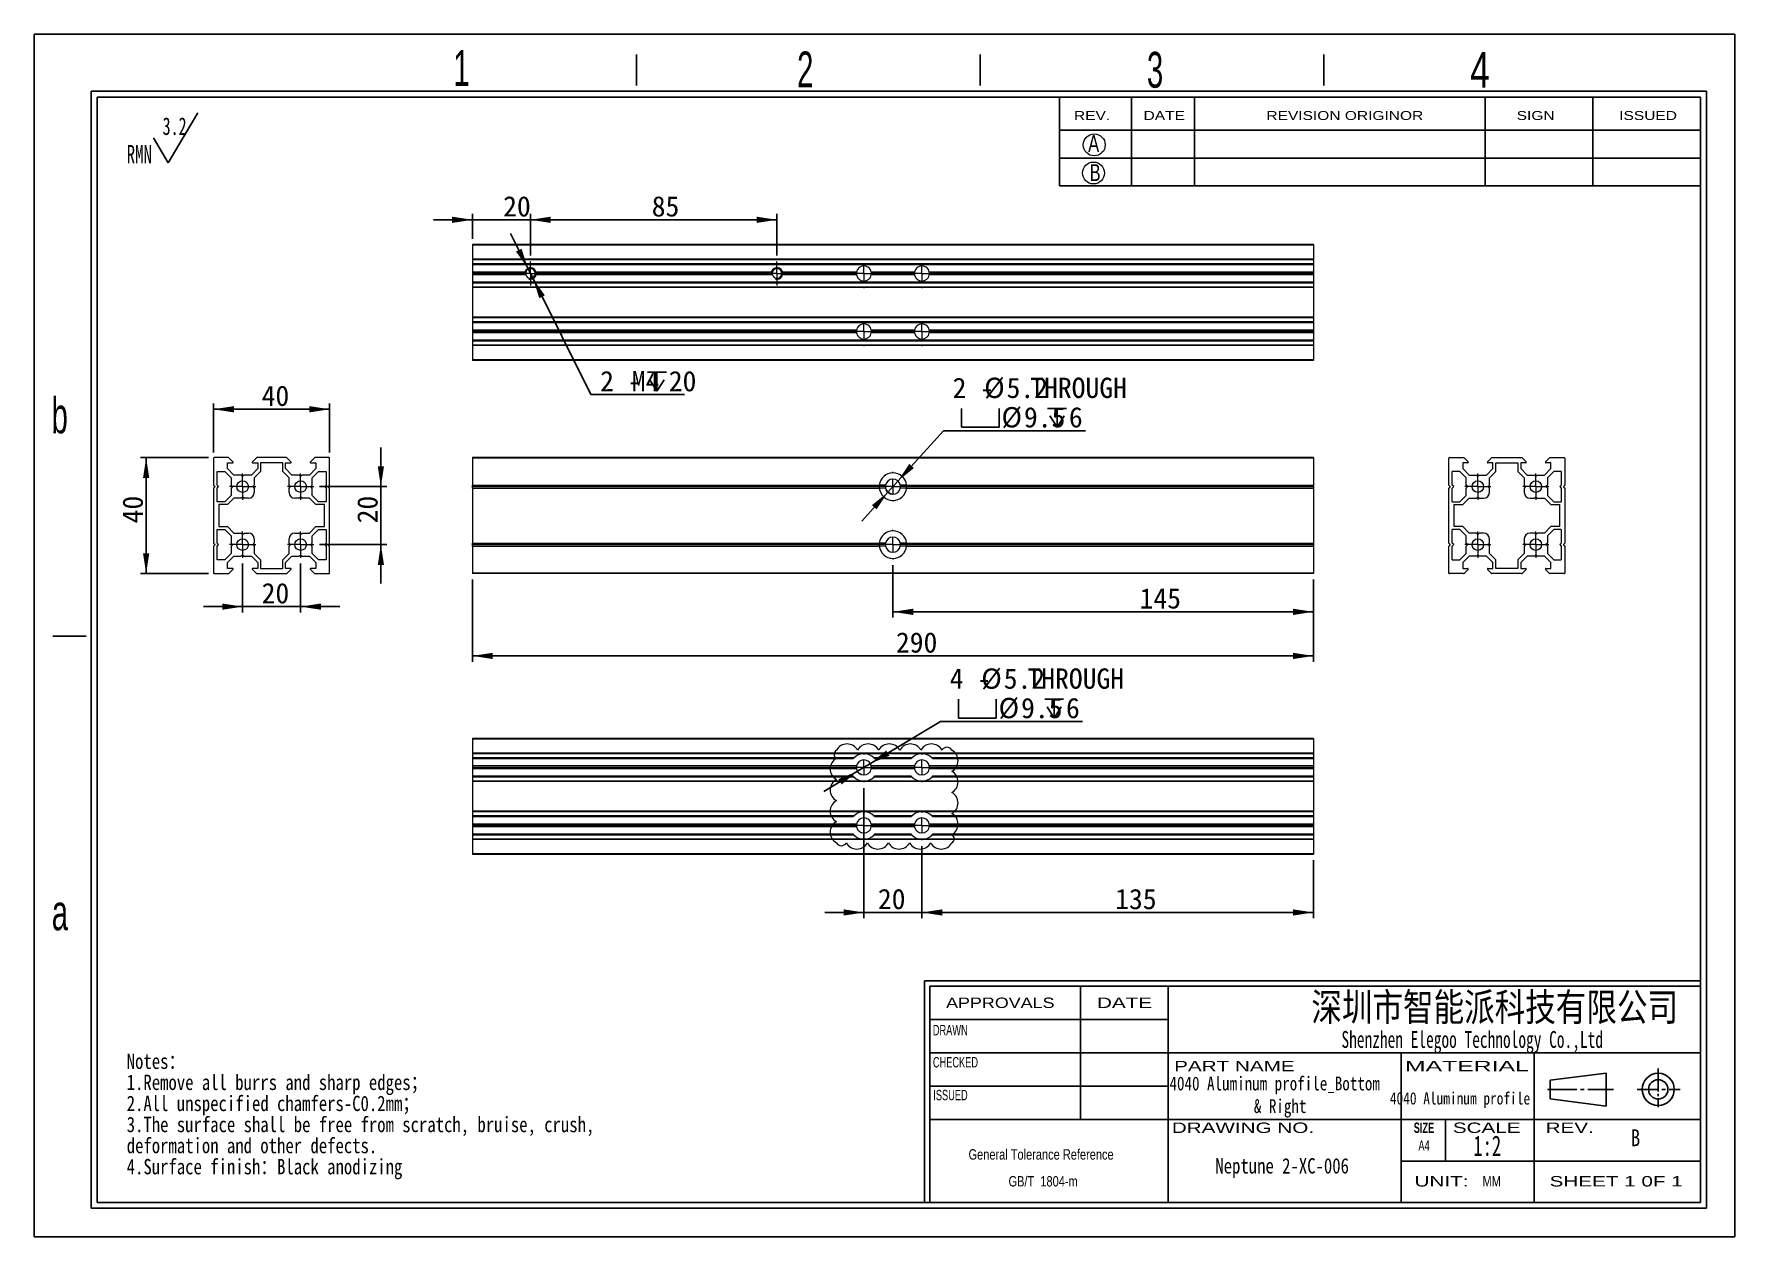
# Model space of a CAD drawing. Header units: millimetres. Extents: x 4 to 590, y 3 to 417.
import ezdxf

# ---------------------------------------------------------------- set-up
doc = ezdxf.new("R2010")
doc.units = ezdxf.units.MM
doc.header["$LTSCALE"] = 2
doc.linetypes.add('CENTER', pattern=[10.16, 6.35, -1.27, 1.27, -1.27])
doc.layers.add('DIM', color=5, linetype='Continuous')
doc.layers.add('SLD-0', color=179, linetype='Continuous')
doc.layers.add('中心线', color=1, linetype='CENTER', lineweight=15)
doc.styles.add('SLDTEXTSTYLE0', font='SIMSUN.TTC', dxfattribs={"width": 0.67})
doc.styles.add('SLDTEXTSTYLE1', font='SIMSUN.TTC', dxfattribs={"width": 0.8})
doc.styles.add('SLDTEXTSTYLE10', font='ARIAL.TTF', dxfattribs={"width": 1.2324})
doc.styles.add('SLDTEXTSTYLE11', font='ARIAL.TTF', dxfattribs={"width": 1.7064})
doc.styles.add('SLDTEXTSTYLE12', font='SIMSUN.TTC', dxfattribs={"width": 0.8, "bigfont": 'bigfont'})
doc.styles.add('SLDTEXTSTYLE13', font='SIMKAI.TTF', dxfattribs={"width": 0.67})
doc.styles.add('SLDTEXTSTYLE14', font='SIMSUN.TTC')
doc.styles.add('SLDTEXTSTYLE2', font='SIMSUN.TTC', dxfattribs={"width": 0.8, "bigfont": 'bigfont'})
doc.styles.add('SLDTEXTSTYLE3', font='SIMSUN.TTC', dxfattribs={"width": 0.8})
doc.styles.add('SLDTEXTSTYLE4', font='ARIAL.TTF', dxfattribs={"width": 0.63516})
doc.styles.add('SLDTEXTSTYLE5', font='GOTHIC.TTF', dxfattribs={"width": 0.7304})
doc.styles.add('SLDTEXTSTYLE6', font='GOTHIC.TTF', dxfattribs={"width": 0.61171})
doc.styles.add('SLDTEXTSTYLE7', font='ARIALBD.TTF', dxfattribs={"width": 0.63516})
doc.styles.add('SLDTEXTSTYLE8', font='ARIAL.TTF', dxfattribs={"width": 1.422})
doc.styles.add('SLDTEXTSTYLE9', font='ARIAL.TTF', dxfattribs={"width": 0.7584})
doc.dimstyles.new('SLDDIMSTYLE0', dxfattribs={"dimtxt": 7, "dimasz": 7, "dimexe": 0, "dimexo": 0.0625, "dimgap": 1.75, "dimtad": 2, "dimrnd": 1e-09, "dimzin": 12, "dimdsep": 46, "dimtxsty": 'SLDTEXTSTYLE0', "dimsah": 1, "dimcen": 0.09, "dimadec": 0, "dimazin": 3, "dimtfac": 1, "dimtofl": 0, "dimtmove": 0, "dimatfit": 3, "dimfxl": 0, "dimfrac": 2, "dimtolj": 1, "dimtzin": 12, "dimarcsym": 0})
doc.dimstyles.new('SLDDIMSTYLE1', dxfattribs={"dimtxt": 7, "dimasz": 7, "dimexe": 0, "dimexo": 0.0625, "dimgap": 1.75, "dimtad": 2, "dimrnd": 1e-09, "dimzin": 12, "dimdsep": 46, "dimtxsty": 'SLDTEXTSTYLE0', "dimsah": 1, "dimcen": 0.09, "dimadec": 0, "dimazin": 3, "dimtfac": 1, "dimtmove": 0, "dimatfit": 0, "dimfxl": 0, "dimfrac": 2, "dimtolj": 1, "dimtzin": 12, "dimarcsym": 0})
doc.dimstyles.new('SLDDIMSTYLE2', dxfattribs={"dimtxt": 7, "dimasz": 7, "dimexe": 0, "dimexo": 0.0625, "dimgap": 1.75, "dimtad": 0, "dimtih": 1, "dimtoh": 1, "dimrnd": 1e-09, "dimzin": 12, "dimdsep": 46, "dimtxsty": 'SLDTEXTSTYLE0', "dimsah": 1, "dimcen": 0, "dimadec": 0, "dimazin": 3, "dimtfac": 1, "dimtmove": 0, "dimatfit": 3, "dimfxl": 0, "dimfrac": 2, "dimtolj": 1, "dimtzin": 12, "dimarcsym": 0})

msp = doc.modelspace()

# ---------------------------------------------------------------- texts
at = {"color": 7, "linetype": 'Continuous', "lineweight": 0, "insert": (500.005, 37.545), "char_height": 7, "attachment_point": 1, "style": 'SLDTEXTSTYLE0'}
msp.add_mtext('1:2', dxfattribs=at)
at = {"layer": 'SLD-0'}
for s, insert, char_height, attachment_point, style in [('1', (148.222, 411.798), 12.344, 1, 'SLDTEXTSTYLE6'), ('2', (266.776, 411.31), 12.344, 1, 'SLDTEXTSTYLE6'), ('3', (387.413, 411.186), 12.344, 1, 'SLDTEXTSTYLE6'), ('4', (498.881, 411.174), 12.344, 1, 'SLDTEXTSTYLE5'), ('A', (367.156, 382.504), 5.807, 1, 'SLDTEXTSTYLE5'), ('B', (367.664, 372.474), 5.807, 1, 'SLDTEXTSTYLE5'), ('b', (9.669, 292.039), 12.344, 1, 'SLDTEXTSTYLE6'), ('a', (9.76, 120.702), 12.344, 1, 'SLDTEXTSTYLE6'), ('\\M+1905B圳\\M+18E73\\M+19271\\M+1945C\\M+19468\\M+189C8\\M+18B5A\\M+1974C\\M+18CC0\\M+18CF6\\M+18E69', (507.351, 86.675), 9.65616, 2, 'SLDTEXTSTYLE12'), ('4040 Aluminum profile', (495.385, 52.497), 4.23333, 2, 'SLDTEXTSTYLE1'), ('B', (554.357, 39.707), 5.821, 1, 'SLDTEXTSTYLE3'), ('Neptune 2-XC-006', (434.049, 29.764), 5.29167, 2, 'SLDTEXTSTYLE1')]:
    msp.add_mtext(s, dxfattribs=dict(at, insert=insert, char_height=char_height, attachment_point=attachment_point, style=style))
at = {"layer": 'SLD-0', "color": 179}
for s, insert, char_height, attachment_point, style in [('REV.', (362.258, 390.8), 3.1073, 1, 'SLDTEXTSTYLE10'), ('DATE', (386.253, 390.8), 3.1073, 1, 'SLDTEXTSTYLE10'), ('REVISION ORIGINOR', (428.616, 390.8), 3.10727, 1, 'SLDTEXTSTYLE10'), ('SIGN', (514.933, 390.8), 3.1073, 1, 'SLDTEXTSTYLE10'), ('ISSUED', (550.296, 390.8), 3.1073, 1, 'SLDTEXTSTYLE10'), ('APPROVALS', (336.853, 85.125), 3.5853, 2, 'SLDTEXTSTYLE10'), ('DATE', (379.699, 85.125), 3.5853, 2, 'SLDTEXTSTYLE8'), ('DRAWN', (319.607, 75.706), 3.5853, 2, 'SLDTEXTSTYLE4'), ('Shenzhen Elegoo Technology Co.,Ltd', (499.597, 73.599), 5.82083, 2, 'SLDTEXTSTYLE13'), ('CHECKED', (321.391, 64.629), 3.5853, 2, 'SLDTEXTSTYLE4'), ('PART NAME', (417.588, 63.291), 3.5853, 2, 'SLDTEXTSTYLE8'), ('MATERIAL', (497.76, 63.291), 3.5853, 2, 'SLDTEXTSTYLE11'), ('ISSUED', (319.674, 53.309), 3.5853, 2, 'SLDTEXTSTYLE4'), ('DRAWING NO.', (420.536, 42.043), 3.58531, 2, 'SLDTEXTSTYLE8'), ('SIZE', (482.958, 42.043), 3.5853, 2, 'SLDTEXTSTYLE7'), ('SCALE', (504.578, 42.043), 3.5853, 2, 'SLDTEXTSTYLE8'), ('REV.', (533.22, 42.043), 3.5853, 2, 'SLDTEXTSTYLE8'), ('A4', (482.98, 35.906), 3.5853, 2, 'SLDTEXTSTYLE4'), ('UNIT:', (488.997, 23.581), 3.5853, 2, 'SLDTEXTSTYLE8'), ('MM', (506.322, 23.581), 3.5853, 2, 'SLDTEXTSTYLE9'), ('SHEET 1 0F 1', (549.24, 23.581), 3.58531, 2, 'SLDTEXTSTYLE8')]:
    msp.add_mtext(s, dxfattribs=dict(at, insert=insert, char_height=char_height, attachment_point=attachment_point, style=style))

# ---------------------------------------------------------------- blocks, each defined once
blk = doc.blocks.new('SW_NOTE_0')
at = {"layer": 'SLD-0', "color": 0}
for q in [(24.54, 18.51), (9.21, 9.85)]:
    blk.add_line((14.32, 1.19), q, dxfattribs=at)
at = {"layer": 'SLD-0', "color": 0, "attachment_point": 1, "style": 'SLDTEXTSTYLE0'}
for s, insert, char_height in [('3.2', (12.37, 16.9), 6.063), ('RMN', (0, 7.39), 6.35)]:
    blk.add_mtext(s, dxfattribs=dict(at, insert=insert, char_height=char_height))
blk = doc.blocks.new('SW_NOTE_1')
at = {"layer": 'SLD-0', "color": 0, "attachment_point": 2, "style": 'SLDTEXTSTYLE1'}
for s, insert, char_height in [('4040 Aluminum profile_Bottom ', (32.8, 5.54), 4.7625), ('& Right', (34.68, -2.27), 4.762)]:
    blk.add_mtext(s, dxfattribs=dict(at, insert=insert, char_height=char_height))
blk = doc.blocks.new('SW_NOTE_2')
at = {"layer": 'SLD-0', "color": 0, "char_height": 5.2917, "attachment_point": 1}
for s, insert, style in [('Notes\\M+18146', (0, 6.16), 'SLDTEXTSTYLE2'), ('1.Remove all burrs and sharp edges\\M+18147', (0, -1.11), 'SLDTEXTSTYLE2'), ('2.All unspecified chamfers-C0.2mm\\M+18147', (0, -8.37), 'SLDTEXTSTYLE2'), ('3.The surface shall be free from scratch, bruise, crush, ', (0, -15.64), 'SLDTEXTSTYLE3'), ('deformation and other defects.', (0, -22.9), 'SLDTEXTSTYLE3'), ('4.Surface finish\\M+18146Black anodizing', (0, -30.17), 'SLDTEXTSTYLE2')]:
    blk.add_mtext(s, dxfattribs=dict(at, insert=insert, style=style))
blk = doc.blocks.new('SW_NOTE_3')
at = {"layer": 'SLD-0', "color": 0, "char_height": 3.5853, "attachment_point": 2, "style": 'SLDTEXTSTYLE9'}
for s, insert in [('General Tolerance Reference ', (26.04, 4.62)), (' GB/T  1804-m', (26.22, -4.64))]:
    blk.add_mtext(s, dxfattribs=dict(at, insert=insert))
blk = doc.blocks.new('_D')
at = {"layer": 'DIM'}
for p, q in [((309.82, 137.37), (309.82, 112.47)), ((444.82, 132.47), (444.82, 112.47)), ((309.82, 114.47), (444.82, 114.47))]:
    blk.add_line(p, q, dxfattribs=at)
for points in [[(309.82, 114.47), (316.82, 113.4), (316.82, 115.55)], [(444.82, 114.47), (437.82, 115.55), (437.82, 113.4)]]:
    blk.add_solid(points, dxfattribs=at)
at = {"layer": 'DIM', "insert": (376.47, 122.62), "char_height": 7, "attachment_point": 1, "style": 'SLDTEXTSTYLE14'}
blk.add_mtext('135', dxfattribs=at)
blk = doc.blocks.new('_D_1')
at = {"layer": 'DIM'}
for p, q in [((289.82, 157.37), (289.82, 112.47)), ((309.82, 137.37), (309.82, 112.47)), ((289.82, 114.47), (276.36, 114.47)), ((289.82, 114.47), (309.82, 114.47)), ((309.82, 114.47), (323.28, 114.47))]:
    blk.add_line(p, q, dxfattribs=at)
for points in [[(289.82, 114.47), (282.82, 115.55), (282.82, 113.4)], [(309.82, 114.47), (316.82, 113.4), (316.82, 115.55)]]:
    blk.add_solid(points, dxfattribs=at)
at = {"layer": 'DIM', "insert": (294.64, 122.62), "char_height": 7, "attachment_point": 1, "style": 'SLDTEXTSTYLE14'}
blk.add_mtext('20', dxfattribs=at)
blk = doc.blocks.new('SW_SYMBOL_HOLE_SPOT')
at = {"layer": 'DIM', "color": 0}
for p, q in [((0, 1750), (0, 150)), ((3200, 150), (3200, 1750)), ((0, 150), (3200, 150))]:
    blk.add_line(p, q, dxfattribs=at)
blk = doc.blocks.new('SW_SYMBOL_HOLE_DEPTH')
at = {"layer": 'DIM', "color": 0}
for p, q in [((0, 1750), (1600, 1750)), ((800, 1750), (800, 150)), ((200, 1110), (800, 150)), ((1400, 1110), (800, 150))]:
    blk.add_line(p, q, dxfattribs=at)
blk = doc.blocks.new('_D_2')
at = {"layer": 'DIM'}
for p, q in [((292.05, 165.81), (316.23, 180.32)), ((316.23, 180.32), (365.25, 180.32)), ((287.59, 163.14), (292.05, 165.81)), ((287.59, 163.14), (276.04, 156.21))]:
    blk.add_line(p, q, dxfattribs=at)
blk.add_arc((289.82, 164.47), 2.6, 206.4811, 248.52931, dxfattribs=at)
for points in [[(292.05, 165.81), (298.6, 168.49), (297.5, 170.34)], [(287.59, 163.14), (281.03, 160.46), (282.14, 158.61)]]:
    blk.add_solid(points, dxfattribs=at)
at = {"layer": 'DIM', "xscale": 0.004072727272727273, "yscale": 0.004072727272727273, "zscale": 0.004072727272727273}
for name, p in [('SW_SYMBOL_HOLE_SPOT', (322.42, 180.89)), ('SW_SYMBOL_HOLE_DEPTH', (352.18, 180.89))]:
    blk.add_blockref(name, p, dxfattribs=at)
at = {"layer": 'DIM', "char_height": 7, "attachment_point": 1, "style": 'SLDTEXTSTYLE14'}
for s, insert in [('4 - ', (319.4, 198.61)), ('%%c', (330.29, 198.61)), ('5.2', (338.03, 198.61)), ('THROUGH', (346.2, 198.61)), ('%%c', (336.27, 188.46)), ('9.5', (344.01, 188.46)), ('6', (359.51, 188.46))]:
    blk.add_mtext(s, dxfattribs=dict(at, insert=insert))
blk = doc.blocks.new('SW_CENTERMARKSYMBOL_0')
at = {"layer": '中心线', "color": 0}
for p, q in [((-5, 0), (-5.1, 0)), ((0, 0), (-2.5, 0)), ((0, 5), (0, 5.1)), ((0, 0), (0, 2.5)), ((0, 0), (0, -2.5)), ((0, 0), (2.5, 0)), ((5, 0), (5.1, 0)), ((0, -5), (0, -5.1))]:
    blk.add_line(p, q, dxfattribs=at)
blk = doc.blocks.new('SW_CENTERMARKSYMBOL_1')
at = {"layer": '中心线', "color": 0}
for p, q in [((-5, 0), (-5.1, 0)), ((0, 0), (-2.5, 0)), ((0, 5), (0, 5.1)), ((0, 0), (0, 2.5)), ((0, 0), (0, -2.5)), ((0, 0), (2.5, 0)), ((5, 0), (5.1, 0)), ((0, -5), (0, -5.1))]:
    blk.add_line(p, q, dxfattribs=at)
blk = doc.blocks.new('SW_CENTERMARKSYMBOL_2')
at = {"layer": '中心线', "color": 0}
for p, q in [((-5, 0), (-5.1, 0)), ((0, 0), (-2.5, 0)), ((0, 5), (0, 5.1)), ((0, 0), (0, 2.5)), ((0, 0), (0, -2.5)), ((0, 0), (2.5, 0)), ((5, 0), (5.1, 0)), ((0, -5), (0, -5.1))]:
    blk.add_line(p, q, dxfattribs=at)
blk = doc.blocks.new('SW_CENTERMARKSYMBOL_3')
at = {"layer": '中心线', "color": 0}
for p, q in [((-5, 0), (-5.1, 0)), ((0, 0), (-2.5, 0)), ((0, 5), (0, 5.1)), ((0, 0), (0, 2.5)), ((0, 0), (0, -2.5)), ((0, 0), (2.5, 0)), ((5, 0), (5.1, 0)), ((0, -5), (0, -5.1))]:
    blk.add_line(p, q, dxfattribs=at)
blk = doc.blocks.new('SW_REVISION_CLOUD_0')
at = {"color": 0, "linetype": 'Continuous', "lineweight": 0}
for centre, radius, start, end in [((-16.25, 13.96), 4.16, 28.95502, 151.04498), ((-8.97, 13.96), 4.16, 28.95502, 151.04498), ((-1.69, 13.96), 4.16, 28.95502, 151.04498), ((5.59, 13.96), 4.16, 28.95502, 151.04498), ((12.87, 13.96), 4.16, 28.95502, 151.04498), ((-17.88, 9.51), 4.16, 118.95502, 241.04498), ((-19.11, 14.56), 1.61, 118.95502, 241.04498), ((18.2, 15.04), 1.93, 28.95502, 151.04498), ((17.88, 12.33), 4.16, 298.95502, 61.04498), ((-17.88, 2.23), 4.16, 118.95502, 241.04498), ((17.88, 5.05), 4.16, 298.95502, 61.04498), ((17.88, -2.23), 4.16, 298.95502, 61.04498), ((-17.88, -5.05), 4.16, 118.95502, 241.04498), ((-17.88, -12.33), 4.16, 118.95502, 241.04498), ((17.88, -9.51), 4.16, 298.95502, 61.04498), ((-18.2, -15.04), 1.93, 208.95502, 331.04498), ((-12.87, -13.96), 4.16, 208.95502, 331.04498), ((-5.59, -13.96), 4.16, 208.95502, 331.04498), ((1.69, -13.96), 4.16, 208.95502, 331.04498), ((8.97, -13.96), 4.16, 208.95502, 331.04498), ((16.25, -13.96), 4.16, 208.95502, 331.04498), ((19.11, -14.56), 1.61, 298.95502, 61.04498)]:
    blk.add_arc(centre, radius, start, end, dxfattribs=at)
blk = doc.blocks.new('_D_3')
at = {"layer": 'DIM'}
for p, q in [((154.82, 229.3), (154.82, 200.93)), ((444.82, 229.3), (444.82, 200.93)), ((154.82, 202.93), (444.82, 202.93))]:
    blk.add_line(p, q, dxfattribs=at)
for points in [[(154.82, 202.93), (161.82, 201.85), (161.82, 204)], [(444.82, 202.93), (437.82, 204), (437.82, 201.85)]]:
    blk.add_solid(points, dxfattribs=at)
at = {"layer": 'DIM', "insert": (300.86, 211.07), "char_height": 7, "attachment_point": 1, "style": 'SLDTEXTSTYLE14'}
blk.add_mtext('290', dxfattribs=at)
blk = doc.blocks.new('_D_4')
at = {"layer": 'DIM'}
for p, q in [((299.82, 234.2), (299.82, 216.13)), ((444.82, 229.3), (444.82, 216.13)), ((299.82, 218.13), (444.82, 218.13))]:
    blk.add_line(p, q, dxfattribs=at)
for points in [[(299.82, 218.13), (306.82, 217.05), (306.82, 219.2)], [(444.82, 218.13), (437.82, 219.2), (437.82, 217.05)]]:
    blk.add_solid(points, dxfattribs=at)
at = {"layer": 'DIM', "insert": (384.88, 226.27), "char_height": 7, "attachment_point": 1, "style": 'SLDTEXTSTYLE14'}
blk.add_mtext('145', dxfattribs=at)
blk = doc.blocks.new('_D_5')
at = {"layer": 'DIM'}
for p, q in [((301.56, 263.23), (317.22, 280.57)), ((317.22, 280.57), (366.25, 280.57)), ((298.08, 259.37), (289.05, 249.38)), ((298.08, 259.37), (301.56, 263.23))]:
    blk.add_line(p, q, dxfattribs=at)
blk.add_arc((299.82, 261.3), 2.6, 206.4811, 265.49107, dxfattribs=at)
for points in [[(301.56, 263.23), (307.05, 267.7), (305.45, 269.14)], [(298.08, 259.37), (292.59, 254.89), (294.18, 253.45)]]:
    blk.add_solid(points, dxfattribs=at)
at = {"layer": 'DIM', "xscale": 0.004072727272727273, "yscale": 0.004072727272727273, "zscale": 0.004072727272727273}
for name, p in [('SW_SYMBOL_HOLE_SPOT', (323.42, 281.14)), ('SW_SYMBOL_HOLE_DEPTH', (353.17, 281.14))]:
    blk.add_blockref(name, p, dxfattribs=at)
at = {"layer": 'DIM', "char_height": 7, "attachment_point": 1, "style": 'SLDTEXTSTYLE14'}
for s, insert in [('%%c', (331.29, 298.86)), ('2 - ', (320.4, 298.86)), ('5.2', (339.02, 298.86)), ('THROUGH', (347.19, 298.86)), ('%%c', (337.27, 288.72)), ('9.5', (345.01, 288.72)), ('6', (360.51, 288.72))]:
    blk.add_mtext(s, dxfattribs=dict(at, insert=insert))
blk = doc.blocks.new('SW_CENTERMARKSYMBOL_4')
at = {"layer": '中心线', "color": 0}
for p, q in [((-5, 0), (-5.1, 0)), ((0, 0), (-2.5, 0)), ((0, 5), (0, 5.1)), ((0, 0), (0, 2.5)), ((0, 0), (0, -2.5)), ((0, 0), (2.5, 0)), ((5, 0), (5.1, 0)), ((0, -5), (0, -5.1))]:
    blk.add_line(p, q, dxfattribs=at)
blk = doc.blocks.new('SW_CENTERMARKSYMBOL_5')
at = {"layer": '中心线', "color": 0}
for p, q in [((-5, 0), (-5.1, 0)), ((0, 0), (-2.5, 0)), ((0, 5), (0, 5.1)), ((0, 0), (0, 2.5)), ((0, 0), (0, -2.5)), ((0, 0), (2.5, 0)), ((5, 0), (5.1, 0)), ((0, -5), (0, -5.1))]:
    blk.add_line(p, q, dxfattribs=at)
blk = doc.blocks.new('_D_6')
at = {"layer": 'DIM'}
for p, q in [((63.77, 271.3), (40.29, 271.3)), ((42.29, 271.3), (42.29, 231.3)), ((63.77, 231.3), (40.29, 231.3))]:
    blk.add_line(p, q, dxfattribs=at)
for points in [[(42.29, 271.3), (41.22, 264.3), (43.37, 264.3)], [(42.29, 231.3), (43.37, 238.3), (41.22, 238.3)]]:
    blk.add_solid(points, dxfattribs=at)
at = {"layer": 'DIM', "insert": (34.15, 248.63), "char_height": 7, "attachment_point": 1, "rotation": 90, "style": 'SLDTEXTSTYLE14'}
blk.add_mtext('40', dxfattribs=at)
blk = doc.blocks.new('_D_7')
at = {"layer": 'DIM'}
for p, q in [((65.57, 273.1), (65.57, 289.97)), ((65.57, 287.97), (105.57, 287.97)), ((105.57, 273.1), (105.57, 289.97))]:
    blk.add_line(p, q, dxfattribs=at)
for points in [[(65.57, 287.97), (72.57, 286.89), (72.57, 289.05)], [(105.57, 287.97), (98.57, 289.05), (98.57, 286.89)]]:
    blk.add_solid(points, dxfattribs=at)
at = {"layer": 'DIM', "insert": (82.12, 296.12), "char_height": 7, "attachment_point": 1, "style": 'SLDTEXTSTYLE14'}
blk.add_mtext('40', dxfattribs=at)
blk = doc.blocks.new('_D_8')
at = {"layer": 'DIM'}
for p, q in [((123.24, 261.3), (123.24, 274.76)), ((102.07, 261.3), (125.24, 261.3)), ((123.24, 261.3), (123.24, 241.3)), ((102.07, 241.3), (125.24, 241.3)), ((123.24, 241.3), (123.24, 227.84))]:
    blk.add_line(p, q, dxfattribs=at)
for points in [[(123.24, 261.3), (124.32, 268.3), (122.17, 268.3)], [(123.24, 241.3), (122.17, 234.3), (124.32, 234.3)]]:
    blk.add_solid(points, dxfattribs=at)
at = {"layer": 'DIM', "insert": (115.1, 248.63), "char_height": 7, "attachment_point": 1, "rotation": 90, "style": 'SLDTEXTSTYLE14'}
blk.add_mtext('20', dxfattribs=at)
blk = doc.blocks.new('_D_9')
at = {"layer": 'DIM'}
for p, q in [((75.57, 234.8), (75.57, 217.92)), ((95.57, 234.8), (95.57, 217.92)), ((75.57, 219.92), (62.11, 219.92)), ((75.57, 219.92), (95.57, 219.92)), ((95.57, 219.92), (109.03, 219.92))]:
    blk.add_line(p, q, dxfattribs=at)
for points in [[(75.57, 219.92), (68.57, 221), (68.57, 218.84)], [(95.57, 219.92), (102.57, 218.84), (102.57, 221)]]:
    blk.add_solid(points, dxfattribs=at)
at = {"layer": 'DIM', "insert": (82.12, 228.06), "char_height": 7, "attachment_point": 1, "style": 'SLDTEXTSTYLE14'}
blk.add_mtext('20', dxfattribs=at)
blk = doc.blocks.new('SW_CENTERMARKSYMBOL_6')
at = {"layer": '中心线', "color": 0}
for p, q in [((-2.5, 0), (-4.5, 0)), ((0, 0), (-2.5, 0)), ((0, 2.5), (0, 4.5)), ((0, 0), (0, 2.5)), ((0, 0), (0, -2.5)), ((0, 0), (2.5, 0)), ((2.5, 0), (4.5, 0)), ((0, -2.5), (0, -4.5))]:
    blk.add_line(p, q, dxfattribs=at)
blk = doc.blocks.new('SW_CENTERMARKSYMBOL_7')
at = {"layer": '中心线', "color": 0}
for p, q in [((-2.5, 0), (-4.5, 0)), ((0, 0), (-2.5, 0)), ((0, 2.5), (0, 4.5)), ((0, 0), (0, 2.5)), ((0, 0), (0, -2.5)), ((0, 0), (2.5, 0)), ((2.5, 0), (4.5, 0)), ((0, -2.5), (0, -4.5))]:
    blk.add_line(p, q, dxfattribs=at)
blk = doc.blocks.new('SW_CENTERMARKSYMBOL_8')
at = {"layer": '中心线', "color": 0}
for p, q in [((-2.5, 0), (-4.5, 0)), ((0, 0), (-2.5, 0)), ((0, 2.5), (0, 4.5)), ((0, 0), (0, 2.5)), ((0, 0), (0, -2.5)), ((0, 0), (2.5, 0)), ((2.5, 0), (4.5, 0)), ((0, -2.5), (0, -4.5))]:
    blk.add_line(p, q, dxfattribs=at)
blk = doc.blocks.new('SW_CENTERMARKSYMBOL_9')
at = {"layer": '中心线', "color": 0}
for p, q in [((-2.5, 0), (-4.5, 0)), ((0, 0), (-2.5, 0)), ((0, 2.5), (0, 4.5)), ((0, 0), (0, 2.5)), ((0, 0), (0, -2.5)), ((0, 0), (2.5, 0)), ((2.5, 0), (4.5, 0)), ((0, -2.5), (0, -4.5))]:
    blk.add_line(p, q, dxfattribs=at)
blk = doc.blocks.new('SW_CENTERMARKSYMBOL_10')
at = {"layer": '中心线', "color": 0}
for p, q in [((-2.5, 0), (-4.5, 0)), ((0, 0), (-2.5, 0)), ((0, 2.5), (0, 4.5)), ((0, 0), (0, 2.5)), ((0, 0), (0, -2.5)), ((0, 0), (2.5, 0)), ((2.5, 0), (4.5, 0)), ((0, -2.5), (0, -4.5))]:
    blk.add_line(p, q, dxfattribs=at)
blk = doc.blocks.new('SW_CENTERMARKSYMBOL_11')
at = {"layer": '中心线', "color": 0}
for p, q in [((-2.5, 0), (-4.5, 0)), ((0, 0), (-2.5, 0)), ((0, 2.5), (0, 4.5)), ((0, 0), (0, 2.5)), ((0, 0), (0, -2.5)), ((0, 0), (2.5, 0)), ((2.5, 0), (4.5, 0)), ((0, -2.5), (0, -4.5))]:
    blk.add_line(p, q, dxfattribs=at)
blk = doc.blocks.new('SW_CENTERMARKSYMBOL_12')
at = {"layer": '中心线', "color": 0}
for p, q in [((-2.5, 0), (-4.5, 0)), ((0, 0), (-2.5, 0)), ((0, 2.5), (0, 4.5)), ((0, 0), (0, 2.5)), ((0, 0), (0, -2.5)), ((0, 0), (2.5, 0)), ((2.5, 0), (4.5, 0)), ((0, -2.5), (0, -4.5))]:
    blk.add_line(p, q, dxfattribs=at)
blk = doc.blocks.new('SW_CENTERMARKSYMBOL_13')
at = {"layer": '中心线', "color": 0}
for p, q in [((-2.5, 0), (-4.5, 0)), ((0, 0), (-2.5, 0)), ((0, 2.5), (0, 4.5)), ((0, 0), (0, 2.5)), ((0, 0), (0, -2.5)), ((0, 0), (2.5, 0)), ((2.5, 0), (4.5, 0)), ((0, -2.5), (0, -4.5))]:
    blk.add_line(p, q, dxfattribs=at)
blk = doc.blocks.new('_D_10')
at = {"layer": 'DIM'}
for p, q in [((174.82, 340.94), (174.82, 355.3)), ((174.82, 353.3), (259.82, 353.3)), ((259.82, 340.94), (259.82, 355.3))]:
    blk.add_line(p, q, dxfattribs=at)
for points in [[(174.82, 353.3), (181.82, 352.22), (181.82, 354.37)], [(259.82, 353.3), (252.82, 354.37), (252.82, 352.22)]]:
    blk.add_solid(points, dxfattribs=at)
at = {"layer": 'DIM', "insert": (216.64, 361.44), "char_height": 7, "attachment_point": 1, "style": 'SLDTEXTSTYLE14'}
blk.add_mtext('85', dxfattribs=at)
blk = doc.blocks.new('_D_11')
at = {"layer": 'DIM'}
for p, q in [((154.82, 353.3), (141.36, 353.3)), ((154.82, 346.79), (154.82, 355.3)), ((154.82, 353.3), (174.82, 353.3)), ((174.82, 340.94), (174.82, 355.3)), ((174.82, 353.3), (188.28, 353.3))]:
    blk.add_line(p, q, dxfattribs=at)
for points in [[(154.82, 353.3), (147.82, 354.37), (147.82, 352.22)], [(174.82, 353.3), (181.82, 352.22), (181.82, 354.37)]]:
    blk.add_solid(points, dxfattribs=at)
at = {"layer": 'DIM', "insert": (165.4, 361.44), "char_height": 7, "attachment_point": 1, "style": 'SLDTEXTSTYLE14'}
blk.add_mtext('20', dxfattribs=at)
blk = doc.blocks.new('_D_12')
at = {"layer": 'DIM'}
for p, q in [((173.92, 336.58), (167.91, 348.62)), ((173.92, 336.58), (175.71, 333)), ((175.71, 333), (195.68, 293.03)), ((195.68, 293.03), (227.97, 293.03))]:
    blk.add_line(p, q, dxfattribs=at)
for points in [[(173.92, 336.58), (171.76, 343.32), (169.83, 342.36)], [(175.71, 333), (177.88, 326.26), (179.8, 327.22)]]:
    blk.add_solid(points, dxfattribs=at)
at = {"layer": 'DIM', "xscale": 0.004072727272727273, "yscale": 0.004072727272727273, "zscale": 0.004072727272727273}
blk.add_blockref('SW_SYMBOL_HOLE_DEPTH', (215.19, 293.6), dxfattribs=at)
at = {"layer": 'DIM', "char_height": 7, "attachment_point": 1, "style": 'SLDTEXTSTYLE14'}
for s, insert in [('2 - ', (198.86, 301.17)), ('M4', (209.75, 301.17)), ('20', (222.53, 301.17))]:
    blk.add_mtext(s, dxfattribs=dict(at, insert=insert))
blk = doc.blocks.new('SW_CENTERMARKSYMBOL_14')
at = {"layer": '中心线', "color": 0}
for p, q in [((-2.5, 0), (-4.15, 0)), ((0, 0), (-2.5, 0)), ((0, 2.5), (0, 4.15)), ((0, 0), (0, 2.5)), ((0, 0), (0, -2.5)), ((0, 0), (2.5, 0)), ((2.5, 0), (4.15, 0)), ((0, -2.5), (0, -4.15))]:
    blk.add_line(p, q, dxfattribs=at)
blk = doc.blocks.new('SW_CENTERMARKSYMBOL_15')
at = {"layer": '中心线', "color": 0}
for p, q in [((-2.5, 0), (-4.15, 0)), ((0, 0), (-2.5, 0)), ((0, 2.5), (0, 4.15)), ((0, 0), (0, 2.5)), ((0, 0), (0, -2.5)), ((0, 0), (2.5, 0)), ((2.5, 0), (4.15, 0)), ((0, -2.5), (0, -4.15))]:
    blk.add_line(p, q, dxfattribs=at)
blk = doc.blocks.new('SW_CENTERMARKSYMBOL_16')
at = {"layer": '中心线', "color": 0}
for p, q in [((-5, 0), (-5.1, 0)), ((0, 0), (-2.5, 0)), ((0, 5), (0, 5.1)), ((0, 0), (0, 2.5)), ((0, 0), (0, -2.5)), ((0, 0), (2.5, 0)), ((5, 0), (5.1, 0)), ((0, -5), (0, -5.1))]:
    blk.add_line(p, q, dxfattribs=at)
blk = doc.blocks.new('SW_CENTERMARKSYMBOL_17')
at = {"layer": '中心线', "color": 0}
for p, q in [((-5, 0), (-5.1, 0)), ((0, 0), (-2.5, 0)), ((0, 5), (0, 5.1)), ((0, 0), (0, 2.5)), ((0, 0), (0, -2.5)), ((0, 0), (2.5, 0)), ((5, 0), (5.1, 0)), ((0, -5), (0, -5.1))]:
    blk.add_line(p, q, dxfattribs=at)
blk = doc.blocks.new('SW_CENTERMARKSYMBOL_18')
at = {"layer": '中心线', "color": 0}
for p, q in [((-5, 0), (-5.1, 0)), ((0, 0), (-2.5, 0)), ((0, 5), (0, 5.1)), ((0, 0), (0, 2.5)), ((0, 0), (0, -2.5)), ((0, 0), (2.5, 0)), ((5, 0), (5.1, 0)), ((0, -5), (0, -5.1))]:
    blk.add_line(p, q, dxfattribs=at)
blk = doc.blocks.new('SW_CENTERMARKSYMBOL_19')
at = {"layer": '中心线', "color": 0}
for p, q in [((-5, 0), (-5.1, 0)), ((0, 0), (-2.5, 0)), ((0, 5), (0, 5.1)), ((0, 0), (0, 2.5)), ((0, 0), (0, -2.5)), ((0, 0), (2.5, 0)), ((5, 0), (5.1, 0)), ((0, -5), (0, -5.1))]:
    blk.add_line(p, q, dxfattribs=at)

# ---------------------------------------------------------------- dimensions: what is measured, and where the dimension line sits
at = {"layer": 'DIM'}
for base, p1, p2, dimstyle, picture, middle in [((174.818, 353.297), (154.818, 344.789), (174.818, 338.939), 'SLDDIMSTYLE1', '_D_11', (168.121, 353.297)), ((259.818, 353.297), (174.818, 338.939), (259.818, 338.939), 'SLDDIMSTYLE0', '_D_10', (219.359, 353.297)), ((105.573, 287.97), (65.573, 271.097), (105.573, 271.097), 'SLDDIMSTYLE0', '_D_7', (84.843, 287.97)), ((95.573, 219.918), (75.573, 236.797), (95.573, 236.797), 'SLDDIMSTYLE1', '_D_9', (84.843, 219.918)), ((444.818, 218.127), (299.818, 236.197), (444.818, 231.297), 'SLDDIMSTYLE0', '_D_4', (388.962, 218.127)), ((444.818, 202.926), (154.818, 231.297), (444.818, 231.297), 'SLDDIMSTYLE0', '_D_3', (304.939, 202.926)), ((309.818, 114.474), (289.818, 159.374), (309.818, 139.374), 'SLDDIMSTYLE1', '_D_1', (297.364, 114.474)), ((444.818, 114.474), (309.818, 139.374), (444.818, 134.474), 'SLDDIMSTYLE0', '_D', (380.558, 114.474))]:
    dim = msp.add_linear_dim(base=base, p1=p1, p2=p2, dimstyle=dimstyle, dxfattribs=at)
    dim.commit()
    dim.dimension.update_dxf_attribs({"geometry": picture, "text_midpoint": middle, "dimtype": 160})
for p1, p2, text, picture, middle in [((175.712, 333), (173.924, 336.578), '2 - <>{\\fGDT;x}20', '_D_12', (213.414, 298.103)), ((301.56, 263.226), (298.076, 259.367), '2 - <>THROUGH\\P{\\fGDT;v}%%c9.5{\\fGDT;x}6', '_D_5', (343.322, 290.719)), ((292.048, 165.811), (287.588, 163.136), '4 - <>THROUGH\\P{\\fGDT;v}%%c9.5{\\fGDT;x}6', '_D_2', (342.326, 190.463))]:
    dim = msp.add_diameter_dim_2p(p1=p1, p2=p2, text=text, dimstyle='SLDDIMSTYLE2', dxfattribs=at)
    dim.commit()
    dim.dimension.update_dxf_attribs({"geometry": picture, "text_midpoint": middle, "dimtype": 163})
for base, p1, p2, dimstyle, picture, middle in [((42.292, 231.297), (65.773, 271.297), (65.773, 231.297), 'SLDDIMSTYLE0', '_D_6', (42.292, 251.349)), ((123.242, 241.297), (100.073, 261.297), (100.073, 241.297), 'SLDDIMSTYLE1', '_D_8', (123.242, 251.349))]:
    dim = msp.add_linear_dim(base=base, p1=p1, p2=p2, angle=90, dimstyle=dimstyle, dxfattribs=at)
    dim.commit()
    dim.dimension.update_dxf_attribs({"geometry": picture, "text_midpoint": middle, "dimtype": 160})

# ---------------------------------------------------------------- linework, layer by layer
at = {"color": 7, "linetype": 'Continuous', "lineweight": 15}
for p, q in [((444.818, 344.789), (154.818, 344.789)), ((154.818, 344.789), (154.818, 344.589)), ((444.818, 344.589), (154.818, 344.589)), ((154.818, 344.589), (154.818, 339.672)), ((444.818, 344.789), (444.818, 344.589)), ((444.818, 344.589), (444.818, 339.672)), ((444.818, 339.672), (154.818, 339.672)), ((154.818, 339.672), (154.818, 339.53)), ((444.818, 339.53), (154.818, 339.53)), ((154.818, 339.53), (154.818, 338.13)), ((444.818, 338.13), (154.818, 338.13)), ((154.818, 338.13), (154.818, 338.072)), ((154.818, 338.072), (444.818, 338.072)), ((154.818, 338.072), (154.818, 337.799)), ((444.818, 337.799), (154.818, 337.799)), ((154.818, 337.799), (154.818, 335.289)), ((173.246, 335.289), (154.818, 335.289)), ((154.818, 335.289), (154.818, 334.789)), ((173.168, 334.789), (154.818, 334.789)), ((154.818, 334.789), (154.818, 334.289)), ((258.246, 335.289), (176.39, 335.289)), ((258.168, 334.789), (176.468, 334.789)), ((287.266, 335.289), (261.39, 335.289)), ((287.218, 334.789), (261.468, 334.789)), ((307.266, 335.289), (292.369, 335.289)), ((307.218, 334.789), (292.418, 334.789)), ((444.818, 335.289), (312.369, 335.289)), ((444.818, 334.789), (312.418, 334.789)), ((444.818, 339.672), (444.818, 339.53)), ((444.818, 339.53), (444.818, 338.13)), ((444.818, 338.13), (444.818, 338.072)), ((444.818, 338.072), (444.818, 337.799)), ((444.818, 337.799), (444.818, 335.289)), ((444.818, 335.289), (444.818, 334.789)), ((444.818, 334.789), (444.818, 334.289)), ((173.246, 334.289), (154.818, 334.289)), ((154.818, 334.289), (154.818, 331.779)), ((444.818, 331.779), (154.818, 331.779)), ((154.818, 331.779), (154.818, 331.506)), ((444.818, 331.506), (154.818, 331.506)), ((154.818, 331.506), (154.818, 331.447)), ((444.818, 331.447), (154.818, 331.447)), ((154.818, 331.447), (154.818, 330.047)), ((444.818, 330.047), (154.818, 330.047)), ((154.818, 330.047), (154.818, 329.906)), ((444.818, 329.906), (154.818, 329.906)), ((154.818, 329.906), (154.818, 319.672)), ((258.246, 334.289), (176.39, 334.289)), ((287.266, 334.289), (261.39, 334.289)), ((307.266, 334.289), (292.369, 334.289)), ((444.818, 334.289), (312.369, 334.289)), ((444.818, 334.289), (444.818, 331.779)), ((444.818, 331.779), (444.818, 331.506)), ((444.818, 331.506), (444.818, 331.447)), ((444.818, 331.447), (444.818, 330.047)), ((444.818, 330.047), (444.818, 329.906)), ((444.818, 329.906), (444.818, 319.672)), ((444.818, 319.672), (154.818, 319.672)), ((154.818, 319.672), (154.818, 319.53)), ((444.818, 319.53), (154.818, 319.53)), ((154.818, 319.53), (154.818, 318.13)), ((444.818, 318.13), (154.818, 318.13)), ((154.818, 318.13), (154.818, 318.072)), ((154.818, 318.072), (444.818, 318.072)), ((154.818, 318.072), (154.818, 317.799)), ((444.818, 317.799), (154.818, 317.799)), ((154.818, 317.799), (154.818, 315.289)), ((444.818, 319.672), (444.818, 319.53)), ((444.818, 319.53), (444.818, 318.13)), ((444.818, 318.13), (444.818, 318.072)), ((444.818, 318.072), (444.818, 317.799)), ((444.818, 317.799), (444.818, 315.289)), ((287.266, 315.289), (154.818, 315.289)), ((154.818, 315.289), (154.818, 314.789)), ((287.218, 314.789), (154.818, 314.789)), ((154.818, 314.789), (154.818, 314.289)), ((287.266, 314.289), (154.818, 314.289)), ((154.818, 314.289), (154.818, 311.779)), ((444.818, 311.779), (154.818, 311.779)), ((154.818, 311.779), (154.818, 311.506)), ((444.818, 311.506), (154.818, 311.506)), ((154.818, 311.506), (154.818, 311.447)), ((444.818, 311.447), (154.818, 311.447)), ((154.818, 311.447), (154.818, 310.047)), ((307.266, 315.289), (292.369, 315.289)), ((307.266, 314.289), (292.369, 314.289)), ((307.218, 314.789), (292.418, 314.789)), ((444.818, 315.289), (312.369, 315.289)), ((444.818, 314.289), (312.369, 314.289)), ((444.818, 314.789), (312.418, 314.789)), ((444.818, 315.289), (444.818, 314.789)), ((444.818, 314.789), (444.818, 314.289)), ((444.818, 314.289), (444.818, 311.779)), ((444.818, 311.779), (444.818, 311.506)), ((444.818, 311.506), (444.818, 311.447)), ((444.818, 311.447), (444.818, 310.047)), ((444.818, 310.047), (154.818, 310.047)), ((154.818, 310.047), (154.818, 309.906)), ((444.818, 309.906), (154.818, 309.906)), ((154.818, 309.906), (154.818, 304.989)), ((444.818, 310.047), (444.818, 309.906)), ((444.818, 309.906), (444.818, 304.989)), ((444.818, 304.989), (154.818, 304.989)), ((154.818, 304.989), (154.818, 304.789)), ((444.818, 304.789), (154.818, 304.789)), ((444.818, 304.989), (444.818, 304.789)), ((65.573, 271.097), (65.573, 261.797)), ((70.69, 271.297), (65.773, 271.297)), ((72.232, 269.838), (70.832, 271.238)), ((80.315, 271.238), (78.915, 269.838)), ((90.69, 271.297), (80.456, 271.297)), ((92.232, 269.838), (90.832, 271.238)), ((100.315, 271.238), (98.915, 269.838)), ((105.373, 271.297), (100.456, 271.297)), ((105.573, 261.797), (105.573, 271.097)), ((444.818, 271.297), (154.818, 271.297)), ((154.818, 271.297), (154.818, 271.097)), ((444.818, 271.097), (154.818, 271.097)), ((154.818, 271.097), (154.818, 261.797)), ((444.818, 271.297), (444.818, 271.097)), ((444.818, 271.097), (444.818, 261.797)), ((491.529, 261.797), (491.529, 271.097)), ((491.729, 271.297), (496.646, 271.297)), ((496.788, 271.238), (498.188, 269.838)), ((504.871, 269.838), (506.271, 271.238)), ((506.412, 271.297), (516.646, 271.297)), ((516.788, 271.238), (518.188, 269.838)), ((524.871, 269.838), (526.271, 271.238)), ((526.412, 271.297), (531.329, 271.297)), ((531.529, 271.097), (531.529, 261.797)), ((66.773, 266.507), (69.373, 266.507)), ((66.773, 261.797), (66.773, 266.507)), ((69.373, 266.507), (71.573, 264.307)), ((70.363, 269.497), (72.09, 269.497)), ((70.363, 267.497), (70.363, 269.497)), ((72.563, 265.297), (70.363, 267.497)), ((71.573, 264.307), (71.573, 261.797)), ((75.073, 265.297), (72.563, 265.297)), ((75.573, 264.797), (75.073, 265.297)), ((76.073, 265.297), (75.573, 264.797)), ((78.583, 265.297), (76.073, 265.297)), ((80.783, 267.497), (78.583, 265.297)), ((79.056, 269.497), (80.783, 269.497)), ((81.773, 266.507), (79.573, 264.307)), ((79.573, 264.307), (79.573, 261.797)), ((80.783, 269.497), (80.783, 267.497)), ((89.373, 269.497), (81.773, 269.497)), ((81.773, 269.497), (81.773, 266.507)), ((89.373, 266.507), (89.373, 269.497)), ((91.573, 264.307), (89.373, 266.507)), ((90.363, 269.497), (92.09, 269.497)), ((90.363, 267.497), (90.363, 269.497)), ((92.563, 265.297), (90.363, 267.497)), ((91.573, 261.797), (91.573, 264.307)), ((95.073, 265.297), (92.563, 265.297)), ((95.573, 264.797), (95.073, 265.297)), ((96.073, 265.297), (95.573, 264.797)), ((98.583, 265.297), (96.073, 265.297)), ((100.783, 267.497), (98.583, 265.297)), ((99.056, 269.497), (100.783, 269.497)), ((99.573, 264.307), (101.773, 266.507)), ((99.573, 261.797), (99.573, 264.307)), ((100.783, 269.497), (100.783, 267.497)), ((101.773, 266.507), (104.373, 266.507)), ((104.373, 266.507), (104.373, 261.797)), ((495.329, 266.507), (492.729, 266.507)), ((492.729, 261.797), (492.729, 266.507)), ((497.529, 264.307), (495.329, 266.507)), ((498.046, 269.497), (496.319, 269.497)), ((496.319, 269.497), (496.319, 267.497)), ((496.319, 267.497), (498.519, 265.297)), ((497.529, 261.797), (497.529, 264.307)), ((498.519, 265.297), (501.029, 265.297)), ((501.029, 265.297), (501.529, 264.797)), ((501.529, 264.797), (502.029, 265.297)), ((502.029, 265.297), (504.539, 265.297)), ((504.539, 265.297), (506.739, 267.497)), ((506.739, 269.497), (505.012, 269.497)), ((505.529, 264.307), (507.729, 266.507)), ((505.529, 261.797), (505.529, 264.307)), ((506.739, 267.497), (506.739, 269.497)), ((507.729, 269.497), (515.329, 269.497)), ((507.729, 266.507), (507.729, 269.497)), ((515.329, 269.497), (515.329, 266.507)), ((515.329, 266.507), (517.529, 264.307)), ((518.046, 269.497), (516.319, 269.497)), ((516.319, 269.497), (516.319, 267.497)), ((516.319, 267.497), (518.519, 265.297)), ((517.529, 264.307), (517.529, 261.797)), ((518.519, 265.297), (521.029, 265.297)), ((521.029, 265.297), (521.529, 264.797)), ((521.529, 264.797), (522.029, 265.297)), ((522.029, 265.297), (524.539, 265.297)), ((524.539, 265.297), (526.739, 267.497)), ((526.739, 269.497), (525.012, 269.497)), ((527.729, 266.507), (525.529, 264.307)), ((525.529, 264.307), (525.529, 261.797)), ((526.739, 267.497), (526.739, 269.497)), ((530.329, 266.507), (527.729, 266.507)), ((530.329, 266.507), (530.329, 261.797)), ((65.573, 261.797), (66.073, 261.297)), ((66.073, 261.297), (65.573, 260.797)), ((65.573, 260.797), (65.573, 241.797)), ((67.273, 261.297), (66.773, 261.797)), ((66.773, 260.797), (67.273, 261.297)), ((66.773, 256.087), (66.773, 260.797)), ((71.573, 258.287), (69.373, 256.087)), ((71.573, 261.797), (72.073, 261.297)), ((72.073, 261.297), (71.573, 260.797)), ((71.573, 260.797), (71.573, 258.287)), ((79.573, 261.797), (79.073, 261.297)), ((79.073, 261.297), (79.573, 260.797)), ((79.573, 260.797), (79.573, 259.297)), ((92.073, 261.297), (91.573, 261.797)), ((91.573, 260.797), (92.073, 261.297)), ((91.573, 259.297), (91.573, 260.797)), ((99.073, 261.297), (99.573, 261.797)), ((99.573, 260.797), (99.073, 261.297)), ((99.573, 258.287), (99.573, 260.797)), ((101.773, 256.087), (99.573, 258.287)), ((104.373, 261.797), (103.873, 261.297)), ((103.873, 261.297), (104.373, 260.797)), ((104.373, 260.797), (104.373, 256.087)), ((105.073, 261.297), (105.573, 261.797)), ((105.573, 260.797), (105.073, 261.297)), ((105.573, 241.797), (105.573, 260.797)), ((154.818, 261.797), (295.094, 261.797)), ((154.818, 261.297), (154.818, 261.797)), ((154.818, 261.297), (295.068, 261.297)), ((154.818, 260.797), (154.818, 261.297)), ((154.818, 260.797), (295.094, 260.797)), ((154.818, 260.797), (154.818, 241.797)), ((297.218, 261.297), (295.068, 261.297)), ((297.266, 261.797), (295.094, 261.797)), ((297.266, 260.797), (295.094, 260.797)), ((298.293, 263.297), (298.157, 263.297)), ((301.479, 263.297), (301.342, 263.297)), ((304.542, 261.797), (302.369, 261.797)), ((304.542, 260.797), (302.369, 260.797)), ((304.568, 261.297), (302.418, 261.297)), ((304.542, 261.797), (444.818, 261.797)), ((304.542, 260.797), (444.818, 260.797)), ((304.568, 261.297), (444.818, 261.297)), ((444.818, 261.797), (444.818, 261.297)), ((444.818, 261.297), (444.818, 260.797)), ((444.818, 260.797), (444.818, 241.797)), ((491.529, 261.797), (492.029, 261.297)), ((492.029, 261.297), (491.529, 260.797)), ((491.529, 241.797), (491.529, 260.797)), ((493.229, 261.297), (492.729, 261.797)), ((492.729, 260.797), (493.229, 261.297)), ((492.729, 256.087), (492.729, 260.797)), ((495.329, 256.087), (497.529, 258.287)), ((498.029, 261.297), (497.529, 261.797)), ((497.529, 260.797), (498.029, 261.297)), ((497.529, 258.287), (497.529, 260.797)), ((505.029, 261.297), (505.529, 261.797)), ((505.529, 260.797), (505.029, 261.297)), ((505.529, 259.297), (505.529, 260.797)), ((517.529, 261.797), (518.029, 261.297)), ((518.029, 261.297), (517.529, 260.797)), ((517.529, 260.797), (517.529, 259.297)), ((525.529, 261.797), (525.029, 261.297)), ((525.029, 261.297), (525.529, 260.797)), ((525.529, 260.797), (525.529, 258.287)), ((525.529, 258.287), (527.729, 256.087)), ((530.329, 261.797), (529.829, 261.297)), ((529.829, 261.297), (530.329, 260.797)), ((530.329, 260.797), (530.329, 256.087)), ((531.029, 261.297), (531.529, 261.797)), ((531.529, 260.797), (531.029, 261.297)), ((531.529, 260.797), (531.529, 241.797)), ((69.373, 256.087), (66.773, 256.087)), ((70.363, 255.097), (67.373, 255.097)), ((67.373, 255.097), (67.373, 247.497)), ((72.563, 257.297), (70.363, 255.097)), ((75.073, 257.297), (72.563, 257.297)), ((75.573, 257.797), (75.073, 257.297)), ((76.073, 257.297), (75.573, 257.797)), ((77.573, 257.297), (76.073, 257.297)), ((95.073, 257.297), (93.573, 257.297)), ((95.573, 257.797), (95.073, 257.297)), ((96.073, 257.297), (95.573, 257.797)), ((98.583, 257.297), (96.073, 257.297)), ((100.783, 255.097), (98.583, 257.297)), ((103.773, 255.097), (100.783, 255.097)), ((104.373, 256.087), (101.773, 256.087)), ((103.773, 247.497), (103.773, 255.097)), ((492.729, 256.087), (495.329, 256.087)), ((493.329, 255.097), (496.319, 255.097)), ((493.329, 247.497), (493.329, 255.097)), ((496.319, 255.097), (498.519, 257.297)), ((498.519, 257.297), (501.029, 257.297)), ((501.029, 257.297), (501.529, 257.797)), ((501.529, 257.797), (502.029, 257.297)), ((502.029, 257.297), (503.529, 257.297)), ((519.529, 257.297), (521.029, 257.297)), ((521.029, 257.297), (521.529, 257.797)), ((521.529, 257.797), (522.029, 257.297)), ((522.029, 257.297), (524.539, 257.297)), ((524.539, 257.297), (526.739, 255.097)), ((526.739, 255.097), (529.729, 255.097)), ((527.729, 256.087), (530.329, 256.087)), ((529.729, 255.097), (529.729, 247.497)), ((66.773, 246.507), (69.373, 246.507)), ((66.773, 241.797), (66.773, 246.507)), ((67.373, 247.497), (70.363, 247.497)), ((69.373, 246.507), (71.573, 244.307)), ((70.363, 247.497), (72.563, 245.297)), ((98.583, 245.297), (100.783, 247.497)), ((99.573, 244.307), (101.773, 246.507)), ((100.783, 247.497), (103.773, 247.497)), ((101.773, 246.507), (104.373, 246.507)), ((104.373, 246.507), (104.373, 241.797)), ((495.329, 246.507), (492.729, 246.507)), ((492.729, 241.797), (492.729, 246.507)), ((496.319, 247.497), (493.329, 247.497)), ((497.529, 244.307), (495.329, 246.507)), ((498.519, 245.297), (496.319, 247.497)), ((526.739, 247.497), (524.539, 245.297)), ((527.729, 246.507), (525.529, 244.307)), ((529.729, 247.497), (526.739, 247.497)), ((530.329, 246.507), (527.729, 246.507)), ((530.329, 246.507), (530.329, 241.797)), ((65.573, 241.797), (66.073, 241.297)), ((66.073, 241.297), (65.573, 240.797)), ((65.573, 240.797), (65.573, 231.497)), ((67.273, 241.297), (66.773, 241.797)), ((66.773, 240.797), (67.273, 241.297)), ((66.773, 236.087), (66.773, 240.797)), ((71.573, 244.307), (71.573, 241.797)), ((71.573, 241.797), (72.073, 241.297)), ((72.073, 241.297), (71.573, 240.797)), ((71.573, 240.797), (71.573, 238.287)), ((72.563, 245.297), (75.073, 245.297)), ((75.073, 245.297), (75.573, 244.797)), ((75.573, 244.797), (76.073, 245.297)), ((76.073, 245.297), (77.573, 245.297)), ((79.573, 241.797), (79.073, 241.297)), ((79.073, 241.297), (79.573, 240.797)), ((79.573, 243.297), (79.573, 241.797)), ((79.573, 240.797), (79.573, 238.287)), ((91.573, 241.797), (91.573, 243.297)), ((92.073, 241.297), (91.573, 241.797)), ((91.573, 240.797), (92.073, 241.297)), ((91.573, 238.287), (91.573, 240.797)), ((93.573, 245.297), (95.073, 245.297)), ((95.073, 245.297), (95.573, 244.797)), ((95.573, 244.797), (96.073, 245.297)), ((96.073, 245.297), (98.583, 245.297)), ((99.073, 241.297), (99.573, 241.797)), ((99.573, 240.797), (99.073, 241.297)), ((99.573, 241.797), (99.573, 244.307)), ((99.573, 238.287), (99.573, 240.797)), ((104.373, 241.797), (103.873, 241.297)), ((103.873, 241.297), (104.373, 240.797)), ((104.373, 240.797), (104.373, 236.087)), ((105.073, 241.297), (105.573, 241.797)), ((105.573, 240.797), (105.073, 241.297)), ((105.573, 231.497), (105.573, 240.797)), ((154.818, 241.797), (295.094, 241.797)), ((154.818, 241.297), (154.818, 241.797)), ((154.818, 241.297), (295.068, 241.297)), ((154.818, 240.797), (154.818, 241.297)), ((154.818, 240.797), (154.818, 231.497)), ((154.818, 240.797), (295.094, 240.797)), ((297.218, 241.297), (295.068, 241.297)), ((297.266, 241.797), (295.094, 241.797)), ((297.266, 240.797), (295.094, 240.797)), ((298.293, 243.297), (298.157, 243.297)), ((301.479, 243.297), (301.342, 243.297)), ((304.542, 241.797), (302.369, 241.797)), ((304.542, 240.797), (302.369, 240.797)), ((304.568, 241.297), (302.418, 241.297)), ((304.542, 241.797), (444.818, 241.797)), ((304.542, 240.797), (444.818, 240.797)), ((304.568, 241.297), (444.818, 241.297)), ((444.818, 241.797), (444.818, 241.297)), ((444.818, 241.297), (444.818, 240.797)), ((444.818, 240.797), (444.818, 231.497)), ((491.529, 241.797), (492.029, 241.297)), ((492.029, 241.297), (491.529, 240.797)), ((491.529, 231.497), (491.529, 240.797)), ((493.229, 241.297), (492.729, 241.797)), ((492.729, 240.797), (493.229, 241.297)), ((492.729, 236.087), (492.729, 240.797)), ((497.529, 241.797), (497.529, 244.307)), ((498.029, 241.297), (497.529, 241.797)), ((497.529, 240.797), (498.029, 241.297)), ((497.529, 238.287), (497.529, 240.797)), ((501.029, 245.297), (498.519, 245.297)), ((501.529, 244.797), (501.029, 245.297)), ((502.029, 245.297), (501.529, 244.797)), ((503.529, 245.297), (502.029, 245.297)), ((505.029, 241.297), (505.529, 241.797)), ((505.529, 240.797), (505.029, 241.297)), ((505.529, 241.797), (505.529, 243.297)), ((505.529, 238.287), (505.529, 240.797)), ((517.529, 243.297), (517.529, 241.797)), ((517.529, 241.797), (518.029, 241.297)), ((518.029, 241.297), (517.529, 240.797)), ((517.529, 240.797), (517.529, 238.287)), ((521.029, 245.297), (519.529, 245.297)), ((521.529, 244.797), (521.029, 245.297)), ((522.029, 245.297), (521.529, 244.797)), ((524.539, 245.297), (522.029, 245.297)), ((525.529, 241.797), (525.029, 241.297)), ((525.029, 241.297), (525.529, 240.797)), ((525.529, 244.307), (525.529, 241.797)), ((525.529, 240.797), (525.529, 238.287)), ((530.329, 241.797), (529.829, 241.297)), ((529.829, 241.297), (530.329, 240.797)), ((530.329, 240.797), (530.329, 236.087)), ((531.029, 241.297), (531.529, 241.797)), ((531.529, 240.797), (531.029, 241.297)), ((531.529, 240.797), (531.529, 231.497)), ((69.373, 236.087), (66.773, 236.087)), ((71.573, 238.287), (69.373, 236.087)), ((70.363, 235.097), (72.563, 237.297)), ((70.363, 233.097), (70.363, 235.097)), ((72.563, 237.297), (75.073, 237.297)), ((75.073, 237.297), (75.573, 237.797)), ((75.573, 237.797), (76.073, 237.297)), ((76.073, 237.297), (78.583, 237.297)), ((78.583, 237.297), (80.783, 235.097)), ((79.573, 238.287), (81.773, 236.087)), ((80.783, 235.097), (80.783, 233.097)), ((81.773, 236.087), (81.773, 233.097)), ((89.373, 236.087), (91.573, 238.287)), ((89.373, 233.097), (89.373, 236.087)), ((90.363, 235.097), (92.563, 237.297)), ((90.363, 233.097), (90.363, 235.097)), ((92.563, 237.297), (95.073, 237.297)), ((95.073, 237.297), (95.573, 237.797)), ((95.573, 237.797), (96.073, 237.297)), ((96.073, 237.297), (98.583, 237.297)), ((98.583, 237.297), (100.783, 235.097)), ((101.773, 236.087), (99.573, 238.287)), ((100.783, 235.097), (100.783, 233.097)), ((104.373, 236.087), (101.773, 236.087)), ((492.729, 236.087), (495.329, 236.087)), ((495.329, 236.087), (497.529, 238.287)), ((498.519, 237.297), (496.319, 235.097)), ((496.319, 235.097), (496.319, 233.097)), ((501.029, 237.297), (498.519, 237.297)), ((501.529, 237.797), (501.029, 237.297)), ((502.029, 237.297), (501.529, 237.797)), ((504.539, 237.297), (502.029, 237.297)), ((506.739, 235.097), (504.539, 237.297)), ((507.729, 236.087), (505.529, 238.287)), ((506.739, 233.097), (506.739, 235.097)), ((507.729, 233.097), (507.729, 236.087)), ((517.529, 238.287), (515.329, 236.087)), ((515.329, 236.087), (515.329, 233.097)), ((518.519, 237.297), (516.319, 235.097)), ((516.319, 235.097), (516.319, 233.097)), ((521.029, 237.297), (518.519, 237.297)), ((521.529, 237.797), (521.029, 237.297)), ((522.029, 237.297), (521.529, 237.797)), ((524.539, 237.297), (522.029, 237.297)), ((526.739, 235.097), (524.539, 237.297)), ((525.529, 238.287), (527.729, 236.087)), ((526.739, 233.097), (526.739, 235.097)), ((527.729, 236.087), (530.329, 236.087)), ((65.773, 231.297), (70.69, 231.297)), ((72.09, 233.097), (70.363, 233.097)), ((70.832, 231.355), (72.232, 232.755)), ((78.915, 232.755), (80.315, 231.355)), ((80.783, 233.097), (79.056, 233.097)), ((80.456, 231.297), (90.69, 231.297)), ((81.773, 233.097), (89.373, 233.097)), ((92.09, 233.097), (90.363, 233.097)), ((90.832, 231.355), (92.232, 232.755)), ((98.915, 232.755), (100.315, 231.355)), ((100.783, 233.097), (99.056, 233.097)), ((100.456, 231.297), (105.373, 231.297)), ((444.818, 231.497), (154.818, 231.497)), ((154.818, 231.497), (154.818, 231.297)), ((444.818, 231.297), (154.818, 231.297)), ((444.818, 231.497), (444.818, 231.297)), ((496.646, 231.297), (491.729, 231.297)), ((496.319, 233.097), (498.046, 233.097)), ((498.188, 232.755), (496.788, 231.355)), ((506.271, 231.355), (504.871, 232.755)), ((505.012, 233.097), (506.739, 233.097)), ((516.646, 231.297), (506.412, 231.297)), ((515.329, 233.097), (507.729, 233.097)), ((516.319, 233.097), (518.046, 233.097)), ((518.188, 232.755), (516.788, 231.355)), ((526.271, 231.355), (524.871, 232.755)), ((525.012, 233.097), (526.739, 233.097)), ((531.329, 231.297), (526.412, 231.297)), ((444.818, 174.474), (154.818, 174.474)), ((154.818, 174.474), (154.818, 174.274)), ((444.818, 174.274), (154.818, 174.274)), ((154.818, 174.274), (154.818, 169.357)), ((444.818, 174.474), (444.818, 174.274)), ((444.818, 174.274), (444.818, 169.357)), ((154.818, 169.357), (154.818, 169.215)), ((444.818, 169.357), (154.818, 169.357)), ((289.533, 169.215), (154.818, 169.215)), ((154.818, 169.215), (154.818, 167.815)), ((286.442, 167.815), (154.818, 167.815)), ((154.818, 167.815), (154.818, 167.757)), ((154.818, 167.757), (286.386, 167.757)), ((154.818, 167.757), (154.818, 167.484)), ((286.143, 167.484), (154.818, 167.484)), ((154.818, 167.484), (154.818, 164.974)), ((287.266, 164.974), (154.818, 164.974)), ((154.818, 164.974), (154.818, 164.474)), ((287.218, 164.474), (154.818, 164.474)), ((154.818, 164.474), (154.818, 163.974)), ((309.533, 169.215), (290.103, 169.215)), ((307.266, 164.974), (292.369, 164.974)), ((307.218, 164.474), (292.418, 164.474)), ((306.442, 167.815), (293.194, 167.815)), ((293.25, 167.757), (306.386, 167.757)), ((306.143, 167.484), (293.492, 167.484)), ((444.818, 169.215), (310.103, 169.215)), ((444.818, 164.974), (312.369, 164.974)), ((444.818, 164.474), (312.418, 164.474)), ((444.818, 167.815), (313.194, 167.815)), ((313.25, 167.757), (444.818, 167.757)), ((444.818, 167.484), (313.492, 167.484)), ((444.818, 169.357), (444.818, 169.215)), ((444.818, 169.215), (444.818, 167.815)), ((444.818, 167.815), (444.818, 167.757)), ((444.818, 167.757), (444.818, 167.484)), ((444.818, 167.484), (444.818, 164.974)), ((444.818, 164.974), (444.818, 164.474)), ((444.818, 164.474), (444.818, 163.974)), ((287.266, 163.974), (154.818, 163.974)), ((154.818, 163.974), (154.818, 161.464)), ((286.143, 161.464), (154.818, 161.464)), ((154.818, 161.464), (154.818, 161.191)), ((286.386, 161.191), (154.818, 161.191)), ((154.818, 161.191), (154.818, 161.132)), ((286.442, 161.132), (154.818, 161.132)), ((154.818, 161.132), (154.818, 159.732)), ((289.533, 159.732), (154.818, 159.732)), ((154.818, 159.732), (154.818, 159.591)), ((444.818, 159.591), (154.818, 159.591)), ((154.818, 159.591), (154.818, 149.357)), ((309.533, 159.732), (290.103, 159.732)), ((307.266, 163.974), (292.369, 163.974)), ((306.442, 161.132), (293.194, 161.132)), ((306.386, 161.191), (293.249, 161.191)), ((306.143, 161.464), (293.492, 161.464)), ((444.818, 159.732), (310.103, 159.732)), ((444.818, 163.974), (312.369, 163.974)), ((444.818, 161.132), (313.194, 161.132)), ((444.818, 161.191), (313.249, 161.191)), ((444.818, 161.464), (313.492, 161.464)), ((444.818, 163.974), (444.818, 161.464)), ((444.818, 161.464), (444.818, 161.191)), ((444.818, 161.191), (444.818, 161.132)), ((444.818, 161.132), (444.818, 159.732)), ((444.818, 159.732), (444.818, 159.591)), ((444.818, 159.591), (444.818, 149.357)), ((444.818, 149.357), (154.818, 149.357)), ((154.818, 149.357), (154.818, 149.215)), ((289.533, 149.215), (154.818, 149.215)), ((154.818, 149.215), (154.818, 147.815)), ((286.442, 147.815), (154.818, 147.815)), ((154.818, 147.815), (154.818, 147.757)), ((154.818, 147.757), (286.386, 147.757)), ((154.818, 147.757), (154.818, 147.484)), ((286.143, 147.484), (154.818, 147.484)), ((154.818, 147.484), (154.818, 144.974)), ((309.533, 149.215), (290.103, 149.215)), ((306.442, 147.815), (293.194, 147.815)), ((293.25, 147.757), (306.386, 147.757)), ((306.143, 147.484), (293.492, 147.484)), ((444.818, 149.215), (310.103, 149.215)), ((444.818, 147.815), (313.194, 147.815)), ((313.25, 147.757), (444.818, 147.757)), ((444.818, 147.484), (313.492, 147.484)), ((444.818, 149.357), (444.818, 149.215)), ((444.818, 149.215), (444.818, 147.815)), ((444.818, 147.815), (444.818, 147.757)), ((444.818, 147.757), (444.818, 147.484)), ((444.818, 147.484), (444.818, 144.974)), ((287.266, 144.974), (154.818, 144.974)), ((154.818, 144.974), (154.818, 144.474)), ((287.218, 144.474), (154.818, 144.474)), ((154.818, 144.474), (154.818, 143.974)), ((287.266, 143.974), (154.818, 143.974)), ((154.818, 143.974), (154.818, 141.464)), ((286.143, 141.464), (154.818, 141.464)), ((154.818, 141.464), (154.818, 141.191)), ((286.386, 141.191), (154.818, 141.191)), ((154.818, 141.191), (154.818, 141.132)), ((286.442, 141.132), (154.818, 141.132)), ((154.818, 141.132), (154.818, 139.732)), ((307.266, 144.974), (292.369, 144.974)), ((307.266, 143.974), (292.369, 143.974)), ((307.218, 144.474), (292.418, 144.474)), ((306.442, 141.132), (293.194, 141.132)), ((306.386, 141.191), (293.249, 141.191)), ((306.143, 141.464), (293.492, 141.464)), ((444.818, 144.974), (312.369, 144.974)), ((444.818, 143.974), (312.369, 143.974)), ((444.818, 144.474), (312.418, 144.474)), ((444.818, 141.132), (313.194, 141.132)), ((444.818, 141.191), (313.249, 141.191)), ((444.818, 141.464), (313.492, 141.464)), ((444.818, 144.974), (444.818, 144.474)), ((444.818, 144.474), (444.818, 143.974)), ((444.818, 143.974), (444.818, 141.464)), ((444.818, 141.464), (444.818, 141.191)), ((444.818, 141.191), (444.818, 141.132)), ((444.818, 141.132), (444.818, 139.732)), ((289.533, 139.732), (154.818, 139.732)), ((154.818, 139.732), (154.818, 139.591)), ((444.818, 139.591), (154.818, 139.591)), ((154.818, 139.591), (154.818, 134.674)), ((309.533, 139.732), (290.103, 139.732)), ((444.818, 139.732), (310.103, 139.732)), ((444.818, 139.732), (444.818, 139.591)), ((444.818, 139.591), (444.818, 134.674)), ((444.818, 134.674), (154.818, 134.674)), ((154.818, 134.674), (154.818, 134.474)), ((444.818, 134.474), (154.818, 134.474)), ((444.818, 134.674), (444.818, 134.474))]:
    msp.add_line(p, q, dxfattribs=at)
for centre in [(75.573, 261.297), (95.573, 261.297), (501.529, 261.297), (521.529, 261.297), (75.573, 241.297), (95.573, 241.297), (501.529, 241.297), (521.529, 241.297)]:
    msp.add_circle(centre, 2, dxfattribs=at)
at = {"color": 7, "linetype": 'Continuous', "lineweight": 0}
for centre in [(174.818, 334.789), (259.818, 334.789)]:
    msp.add_arc(centre, 2, 255, 195, dxfattribs=at)
at = {"color": 7, "linetype": 'Continuous', "lineweight": 15}
for centre, radius, start, end in [((174.818, 334.789), 1.65, 162.360299, 180), ((174.818, 334.789), 1.65, 180, 197.639701), ((174.818, 334.789), 1.65, 17.639701, 162.360299), ((174.818, 334.789), 1.65, 0, 17.639701), ((174.818, 334.789), 1.65, 342.360299, 0), ((259.818, 334.789), 1.65, 162.360299, 180), ((259.818, 334.789), 1.65, 180, 197.639701), ((259.818, 334.789), 1.65, 17.639701, 162.360299), ((259.818, 334.789), 1.65, 0, 17.639701), ((259.818, 334.789), 1.65, 342.360299, 0), ((289.818, 334.789), 2.6, 168.912511, 180), ((289.818, 334.789), 2.6, 180, 191.087489), ((289.818, 334.789), 2.6, 11.087489, 168.912511), ((289.818, 334.789), 2.6, 360, 11.087489), ((289.818, 334.789), 2.6, 348.912511, 360), ((309.818, 334.789), 2.6, 168.912511, 180), ((309.818, 334.789), 2.6, 180, 191.087489), ((309.818, 334.789), 2.6, 11.087489, 168.912511), ((309.818, 334.789), 2.6, 360, 11.087489), ((309.818, 334.789), 2.6, 348.912511, 360), ((174.818, 334.789), 1.65, 197.639701, 342.360299), ((259.818, 334.789), 1.65, 197.639701, 342.360299), ((289.818, 334.789), 2.6, 191.087489, 348.912511), ((309.818, 334.789), 2.6, 191.087489, 348.912511), ((289.818, 314.789), 2.6, 11.087489, 168.912511), ((309.818, 314.789), 2.6, 11.087489, 168.912511), ((289.818, 314.789), 2.6, 168.912511, 180), ((289.818, 314.789), 2.6, 180, 191.087489), ((289.818, 314.789), 2.6, 191.087489, 348.912511), ((289.818, 314.789), 2.6, 0, 11.087489), ((289.818, 314.789), 2.6, 348.912511, 0), ((309.818, 314.789), 2.6, 168.912511, 180), ((309.818, 314.789), 2.6, 180, 191.087489), ((309.818, 314.789), 2.6, 191.087489, 348.912511), ((309.818, 314.789), 2.6, 0, 11.087489), ((309.818, 314.789), 2.6, 348.912511, 0), ((65.773, 271.097), 0.2, 90, 180), ((70.69, 271.097), 0.2, 45, 90), ((72.09, 269.697), 0.2, 270, 45), ((79.056, 269.697), 0.2, 135, 270), ((80.456, 271.097), 0.2, 90, 135), ((90.69, 271.097), 0.2, 45, 90), ((92.09, 269.697), 0.2, 270, 45), ((99.056, 269.697), 0.2, 135, 270), ((100.456, 271.097), 0.2, 90, 135), ((105.373, 271.097), 0.2, 0, 90), ((491.729, 271.097), 0.2, 90, 180), ((496.646, 271.097), 0.2, 45, 90), ((498.046, 269.697), 0.2, 270, 45), ((505.012, 269.697), 0.2, 135, 270), ((506.412, 271.097), 0.2, 90, 135), ((516.646, 271.097), 0.2, 45, 90), ((518.046, 269.697), 0.2, 270, 45), ((525.012, 269.697), 0.2, 135, 270), ((526.412, 271.097), 0.2, 90, 135), ((531.329, 271.097), 0.2, 0, 90), ((299.818, 261.297), 4.75, 6.042328, 173.957672), ((77.573, 259.297), 2, 270, 0), ((93.573, 259.297), 2, 180, 270), ((299.818, 261.297), 4.75, 173.957672, 180), ((299.818, 261.297), 4.75, 180, 186.042328), ((299.818, 261.297), 4.75, 186.042328, 353.957672), ((299.818, 261.297), 2.6, 168.912511, 180), ((299.818, 261.297), 2.6, 180, 191.087489), ((299.818, 261.297), 2.6, 11.087489, 168.912511), ((299.818, 261.297), 2.6, 191.087489, 348.912511), ((299.818, 261.297), 2.6, 360, 11.087489), ((299.818, 261.297), 2.6, 348.912511, 360), ((299.818, 261.297), 4.75, 0, 6.042328), ((299.818, 261.297), 4.75, 353.957672, 0), ((503.529, 259.297), 2, 270, 0), ((519.529, 259.297), 2, 180, 270), ((77.573, 243.297), 2, 360, 90), ((93.573, 243.297), 2, 90, 180), ((299.818, 241.297), 4.75, 173.957672, 180), ((299.818, 241.297), 4.75, 180, 186.042328), ((299.818, 241.297), 4.75, 6.042328, 173.957672), ((299.818, 241.297), 4.75, 186.042328, 353.957672), ((299.818, 241.297), 2.6, 168.912511, 180), ((299.818, 241.297), 2.6, 180, 191.087489), ((299.818, 241.297), 2.6, 11.087489, 168.912511), ((299.818, 241.297), 2.6, 191.087489, 348.912511), ((299.818, 241.297), 2.6, 0, 11.087489), ((299.818, 241.297), 2.6, 348.912511, 0), ((299.818, 241.297), 4.75, 0, 6.042328), ((299.818, 241.297), 4.75, 353.957672, 0), ((503.529, 243.297), 2, 360, 90), ((519.529, 243.297), 2, 90, 180), ((65.773, 231.497), 0.2, 180, 270), ((70.69, 231.497), 0.2, 270, 315), ((72.09, 232.897), 0.2, 315, 90), ((79.056, 232.897), 0.2, 90, 225), ((80.456, 231.497), 0.2, 225, 270), ((90.69, 231.497), 0.2, 270, 315), ((92.09, 232.897), 0.2, 315, 90), ((99.056, 232.897), 0.2, 90, 225), ((100.456, 231.497), 0.2, 225, 270), ((105.373, 231.497), 0.2, 270, 0), ((491.729, 231.497), 0.2, 180, 270), ((496.646, 231.497), 0.2, 270, 315), ((498.046, 232.897), 0.2, 315, 90), ((505.012, 232.897), 0.2, 90, 225), ((506.412, 231.497), 0.2, 225, 270), ((516.646, 231.497), 0.2, 270, 315), ((518.046, 232.897), 0.2, 315, 90), ((525.012, 232.897), 0.2, 90, 225), ((526.412, 231.497), 0.2, 225, 270), ((531.329, 231.497), 0.2, 270, 0), ((289.818, 164.474), 4.75, 136.280789, 140.676749), ((289.818, 164.474), 4.75, 93.444019, 135.294968), ((289.818, 164.474), 2.6, 168.912511, 180), ((289.818, 164.474), 2.6, 180, 191.087489), ((289.818, 164.474), 2.6, 11.087489, 168.912511), ((289.818, 164.474), 4.75, 44.705032, 86.555981), ((289.818, 164.474), 2.6, 0, 11.087489), ((289.818, 164.474), 2.6, 348.912511, 0), ((289.818, 164.474), 4.75, 39.323251, 43.719211), ((309.818, 164.474), 4.75, 136.280789, 140.676749), ((309.818, 164.474), 4.75, 93.444019, 135.294968), ((309.818, 164.474), 2.6, 168.912511, 180), ((309.818, 164.474), 2.6, 180, 191.087489), ((309.818, 164.474), 2.6, 11.087489, 168.912511), ((309.818, 164.474), 4.75, 44.705032, 86.555981), ((309.818, 164.474), 2.6, 0, 11.087489), ((309.818, 164.474), 2.6, 348.912511, 0), ((309.818, 164.474), 4.75, 39.323251, 43.719211), ((289.818, 164.474), 4.75, 219.323251, 223.719211), ((289.818, 164.474), 4.75, 224.705032, 266.555981), ((289.818, 164.474), 2.6, 191.087489, 348.912511), ((289.818, 164.474), 4.75, 273.444019, 315.294968), ((289.818, 164.474), 4.75, 316.280789, 320.676749), ((309.818, 164.474), 4.75, 219.323251, 223.719211), ((309.818, 164.474), 4.75, 224.705032, 266.555981), ((309.818, 164.474), 2.6, 191.087489, 348.912511), ((309.818, 164.474), 4.75, 273.444019, 315.294968), ((309.818, 164.474), 4.75, 316.280789, 320.676749), ((289.818, 144.474), 4.75, 136.280789, 140.676749), ((289.818, 144.474), 4.75, 93.444019, 135.294968), ((289.818, 144.474), 2.6, 11.087489, 168.912511), ((289.818, 144.474), 4.75, 44.705032, 86.555981), ((289.818, 144.474), 4.75, 39.323251, 43.719211), ((309.818, 144.474), 4.75, 136.280789, 140.676749), ((309.818, 144.474), 4.75, 93.444019, 135.294968), ((309.818, 144.474), 2.6, 11.087489, 168.912511), ((309.818, 144.474), 4.75, 44.705032, 86.555981), ((309.818, 144.474), 4.75, 39.323251, 43.719211), ((289.818, 144.474), 4.75, 219.323251, 223.719211), ((289.818, 144.474), 4.75, 224.705032, 266.555981), ((289.818, 144.474), 2.6, 168.912511, 180), ((289.818, 144.474), 2.6, 180, 191.087489), ((289.818, 144.474), 2.6, 191.087489, 348.912511), ((289.818, 144.474), 4.75, 273.444019, 315.294968), ((289.818, 144.474), 2.6, 0, 11.087489), ((289.818, 144.474), 2.6, 348.912511, 0), ((289.818, 144.474), 4.75, 316.280789, 320.676749), ((309.818, 144.474), 4.75, 219.323251, 223.719211), ((309.818, 144.474), 4.75, 224.705032, 266.555981), ((309.818, 144.474), 2.6, 168.912511, 180), ((309.818, 144.474), 2.6, 180, 191.087489), ((309.818, 144.474), 2.6, 191.087489, 348.912511), ((309.818, 144.474), 4.75, 273.444019, 315.294968), ((309.818, 144.474), 2.6, 0, 11.087489), ((309.818, 144.474), 2.6, 348.912511, 0), ((309.818, 144.474), 4.75, 316.280789, 320.676749)]:
    msp.add_arc(centre, radius, start, end, dxfattribs=at)
for points, knots in [([(286.386, 167.758), (286.386, 167.758), (286.384, 167.756), (286.394, 167.766), (286.413, 167.786), (286.432, 167.805), (286.442, 167.815)], [0, 0, 0, 0, 0.0935128, 0.383611, 0.6855828, 1, 1, 1, 1]), ([(293.194, 167.815), (293.206, 167.803), (293.228, 167.78), (293.248, 167.76), (293.249, 167.758), (293.25, 167.758)], [0, 0, 0, 0, 0.4003468, 0.7295548, 1, 1, 1, 1]), ([(306.386, 167.758), (306.386, 167.758), (306.384, 167.756), (306.394, 167.766), (306.413, 167.786), (306.432, 167.805), (306.442, 167.815)], [0, 0, 0, 0, 0.0935187, 0.383637, 0.685579, 1, 1, 1, 1]), ([(313.194, 167.815), (313.206, 167.803), (313.228, 167.78), (313.248, 167.76), (313.249, 167.758), (313.25, 167.758)], [0, 0, 0, 0, 0.4003172, 0.7295374, 1, 1, 1, 1]), ([(286.442, 161.132), (286.43, 161.145), (286.408, 161.167), (286.388, 161.188), (286.387, 161.189), (286.386, 161.19)], [0, 0, 0, 0, 0.4003552, 0.7295417, 1, 1, 1, 1]), ([(293.249, 161.189), (293.25, 161.19), (293.252, 161.192), (293.242, 161.182), (293.223, 161.162), (293.204, 161.142), (293.194, 161.132)], [0, 0, 0, 0, 0.0935117, 0.3836063, 0.6855408, 1, 1, 1, 1]), ([(306.442, 161.132), (306.43, 161.145), (306.408, 161.167), (306.388, 161.188), (306.387, 161.189), (306.386, 161.19)], [0, 0, 0, 0, 0.4003552, 0.7295417, 1, 1, 1, 1]), ([(313.249, 161.189), (313.25, 161.19), (313.252, 161.192), (313.242, 161.182), (313.223, 161.162), (313.204, 161.142), (313.194, 161.132)], [0, 0, 0, 0, 0.0935187, 0.383637, 0.685579, 1, 1, 1, 1]), ([(286.386, 147.758), (286.386, 147.758), (286.384, 147.756), (286.394, 147.766), (286.413, 147.786), (286.432, 147.805), (286.442, 147.815)], [0, 0, 0, 0, 0.0935126, 0.3836092, 0.6855792, 1, 1, 1, 1]), ([(293.194, 147.815), (293.206, 147.803), (293.228, 147.78), (293.248, 147.76), (293.249, 147.758), (293.25, 147.758)], [0, 0, 0, 0, 0.4003484, 0.7295553, 1, 1, 1, 1]), ([(306.386, 147.758), (306.386, 147.758), (306.384, 147.756), (306.394, 147.766), (306.413, 147.786), (306.432, 147.805), (306.442, 147.815)], [0, 0, 0, 0, 0.0935185, 0.3836352, 0.6855754, 1, 1, 1, 1]), ([(313.194, 147.815), (313.206, 147.803), (313.228, 147.78), (313.248, 147.76), (313.249, 147.758), (313.25, 147.758)], [0, 0, 0, 0, 0.4003187, 0.7295379, 1, 1, 1, 1]), ([(286.442, 141.132), (286.43, 141.145), (286.408, 141.167), (286.388, 141.188), (286.387, 141.189), (286.386, 141.19)], [0, 0, 0, 0, 0.4003533, 0.7295407, 1, 1, 1, 1]), ([(293.249, 141.189), (293.25, 141.19), (293.252, 141.192), (293.242, 141.182), (293.223, 141.162), (293.204, 141.142), (293.194, 141.132)], [0, 0, 0, 0, 0.0935118, 0.3836081, 0.6855419, 1, 1, 1, 1]), ([(306.442, 141.132), (306.43, 141.145), (306.408, 141.167), (306.388, 141.188), (306.387, 141.189), (306.386, 141.19)], [0, 0, 0, 0, 0.4003533, 0.7295407, 1, 1, 1, 1]), ([(313.249, 141.189), (313.25, 141.19), (313.252, 141.192), (313.242, 141.182), (313.223, 141.162), (313.204, 141.142), (313.194, 141.132)], [0, 0, 0, 0, 0.0935189, 0.3836388, 0.6855801, 1, 1, 1, 1])]:
    msp.add_open_spline(points, degree=3, knots=knots, dxfattribs=at)
for points in [[(289.533, 169.215), (289.723, 169.227), (289.913, 169.227), (290.103, 169.215)], [(309.533, 169.215), (309.723, 169.227), (309.913, 169.227), (310.103, 169.215)], [(290.103, 159.732), (289.913, 159.721), (289.723, 159.721), (289.533, 159.732)], [(310.103, 159.732), (309.913, 159.721), (309.723, 159.721), (309.533, 159.732)], [(289.533, 149.215), (289.723, 149.227), (289.913, 149.227), (290.103, 149.215)], [(309.533, 149.215), (309.723, 149.227), (309.913, 149.227), (310.103, 149.215)], [(290.103, 139.732), (289.913, 139.721), (289.723, 139.721), (289.533, 139.732)], [(310.103, 139.732), (309.913, 139.721), (309.723, 139.721), (309.533, 139.732)]]:
    msp.add_open_spline(points, degree=3, dxfattribs=at)
at = {"layer": 'SLD-0'}
for p, q in [((3.624, 417.347), (590.213, 417.347)), ((3.624, 2.588), (3.624, 417.347)), ((590.213, 417.347), (590.213, 2.588)), ((25.35, 14.438), (25.35, 395.622)), ((25.35, 395.622), (578.363, 395.622)), ((504.035, 395.622), (504.035, 365.027)), ((541.199, 395.622), (541.199, 365.027)), ((578.363, 395.622), (578.363, 14.438)), ((578.363, 14.438), (25.35, 14.438)), ((590.213, 2.588), (3.624, 2.588))]:
    msp.add_line(p, q, dxfattribs=at)
at = {"layer": 'SLD-0', "color": 6, "linetype": 'Continuous'}
for p, q in [((211.402, 399.572), (211.402, 410.339)), ((329.905, 399.572), (329.905, 410.339)), ((448.408, 399.572), (448.408, 410.339)), ((23.375, 12.463), (23.375, 397.597)), ((23.375, 397.597), (580.338, 397.597)), ((580.338, 397.597), (580.338, 12.463)), ((21.609, 209.705), (10.136, 209.705)), ((580.338, 12.463), (23.375, 12.463))]:
    msp.add_line(p, q, dxfattribs=at)
at = {"layer": 'SLD-0', "color": 179, "linetype": 'Continuous'}
for p, q in [((357.318, 395.622), (357.318, 365.027)), ((382.1, 395.622), (382.1, 365.027)), ((403.773, 395.622), (403.773, 365.027)), ((357.318, 384.149), (578.363, 384.149)), ((357.318, 374.588), (578.363, 374.588)), ((357.318, 365.027), (578.363, 365.027)), ((578.363, 90.924), (310.66, 90.924)), ((310.66, 90.924), (310.66, 14.438)), ((578.363, 89.012), (312.572, 89.012)), ((312.572, 89.012), (312.572, 14.438)), ((364.562, 89.012), (364.562, 43.12)), ((394.795, 89.012), (394.795, 14.438)), ((394.795, 77.539), (312.572, 77.539)), ((578.363, 66.066), (312.572, 66.066)), ((475.106, 66.066), (475.106, 14.438)), ((520.998, 14.438), (520.998, 66.066)), ((526.51, 56.708), (545.776, 59.076)), ((545.776, 47.692), (545.776, 59.076)), ((563.739, 52.699), (563.739, 60.633)), ((394.795, 54.593), (312.572, 54.593)), ((525.571, 53.466), (535.66, 53.466)), ((526.51, 50.213), (526.51, 56.708)), ((536.921, 53.466), (538.182, 53.466)), ((539.444, 53.466), (548.271, 53.466)), ((563.739, 53.466), (556.537, 53.466)), ((565, 53.466), (566.261, 53.466)), ((567.522, 53.466), (571.305, 53.466)), ((526.51, 50.213), (545.776, 47.692)), ((563.739, 51.933), (563.739, 51.166)), ((563.739, 50.4), (563.739, 47.334)), ((578.363, 43.12), (312.572, 43.12)), ((490.403, 43.12), (490.403, 28.779)), ((475.106, 28.779), (578.363, 28.779))]:
    msp.add_line(p, q, dxfattribs=at)
at = {"layer": 'SLD-0', "lineweight": 0}
for centre in [(369.244, 379.127), (368.999, 369.43)]:
    msp.add_circle(centre, 3.789, dxfattribs=at)
at = {"layer": 'SLD-0', "color": 179, "linetype": 'Continuous'}
for radius in [5.543, 3.338]:
    msp.add_circle((563.739, 53.466), radius, dxfattribs=at)

# ---------------------------------------------------------------- block references
at = {"color": 1, "linetype": 'Continuous', "lineweight": 0}
msp.add_blockref('SW_REVISION_CLOUD_0', (300.24, 154.448), dxfattribs=at)
at = {"layer": 'SLD-0'}
for name, p in [('SW_NOTE_0', (35.59, 371.716)), ('SW_NOTE_1', (398.676, 52.356))]:
    msp.add_blockref(name, p, dxfattribs=at)
at = {"layer": 'SLD-0', "color": 5}
msp.add_blockref('SW_NOTE_2', (35.59, 59.657), dxfattribs=at)
at = {"layer": 'SLD-0', "color": 179}
msp.add_blockref('SW_NOTE_3', (324.876, 28.222), dxfattribs=at)
at = {"layer": '中心线'}
for name, p in [('SW_CENTERMARKSYMBOL_14', (174.818, 334.789)), ('SW_CENTERMARKSYMBOL_15', (259.818, 334.789)), ('SW_CENTERMARKSYMBOL_17', (309.818, 334.789)), ('SW_CENTERMARKSYMBOL_16', (289.818, 314.789)), ('SW_CENTERMARKSYMBOL_9', (75.573, 261.297)), ('SW_CENTERMARKSYMBOL_8', (95.573, 261.297)), ('SW_CENTERMARKSYMBOL_4', (299.818, 261.297)), ('SW_CENTERMARKSYMBOL_12', (501.529, 261.297)), ('SW_CENTERMARKSYMBOL_13', (521.529, 261.297)), ('SW_CENTERMARKSYMBOL_5', (299.818, 241.297)), ('SW_CENTERMARKSYMBOL_6', (75.573, 241.297)), ('SW_CENTERMARKSYMBOL_7', (95.573, 241.297)), ('SW_CENTERMARKSYMBOL_11', (501.529, 241.297)), ('SW_CENTERMARKSYMBOL_10', (521.529, 241.297)), ('SW_CENTERMARKSYMBOL_0', (289.818, 164.474)), ('SW_CENTERMARKSYMBOL_1', (309.818, 144.474))]:
    msp.add_blockref(name, p, dxfattribs=at)
at = {"layer": '中心线', "color": 1}
for name, p in [('SW_CENTERMARKSYMBOL_18', (289.818, 334.789)), ('SW_CENTERMARKSYMBOL_19', (309.818, 314.789)), ('SW_CENTERMARKSYMBOL_2', (309.818, 164.474)), ('SW_CENTERMARKSYMBOL_3', (289.818, 144.474))]:
    msp.add_blockref(name, p, dxfattribs=at)

msp.set_redraw_order([(e.dxf.handle, doc.entitydb.next_handle()) for e in msp.query("TEXT MTEXT ATTDEF DIMENSION ARC_DIMENSION")])  # texts and dimensions are drawn at this point

doc.saveas('drawing.dxf')
